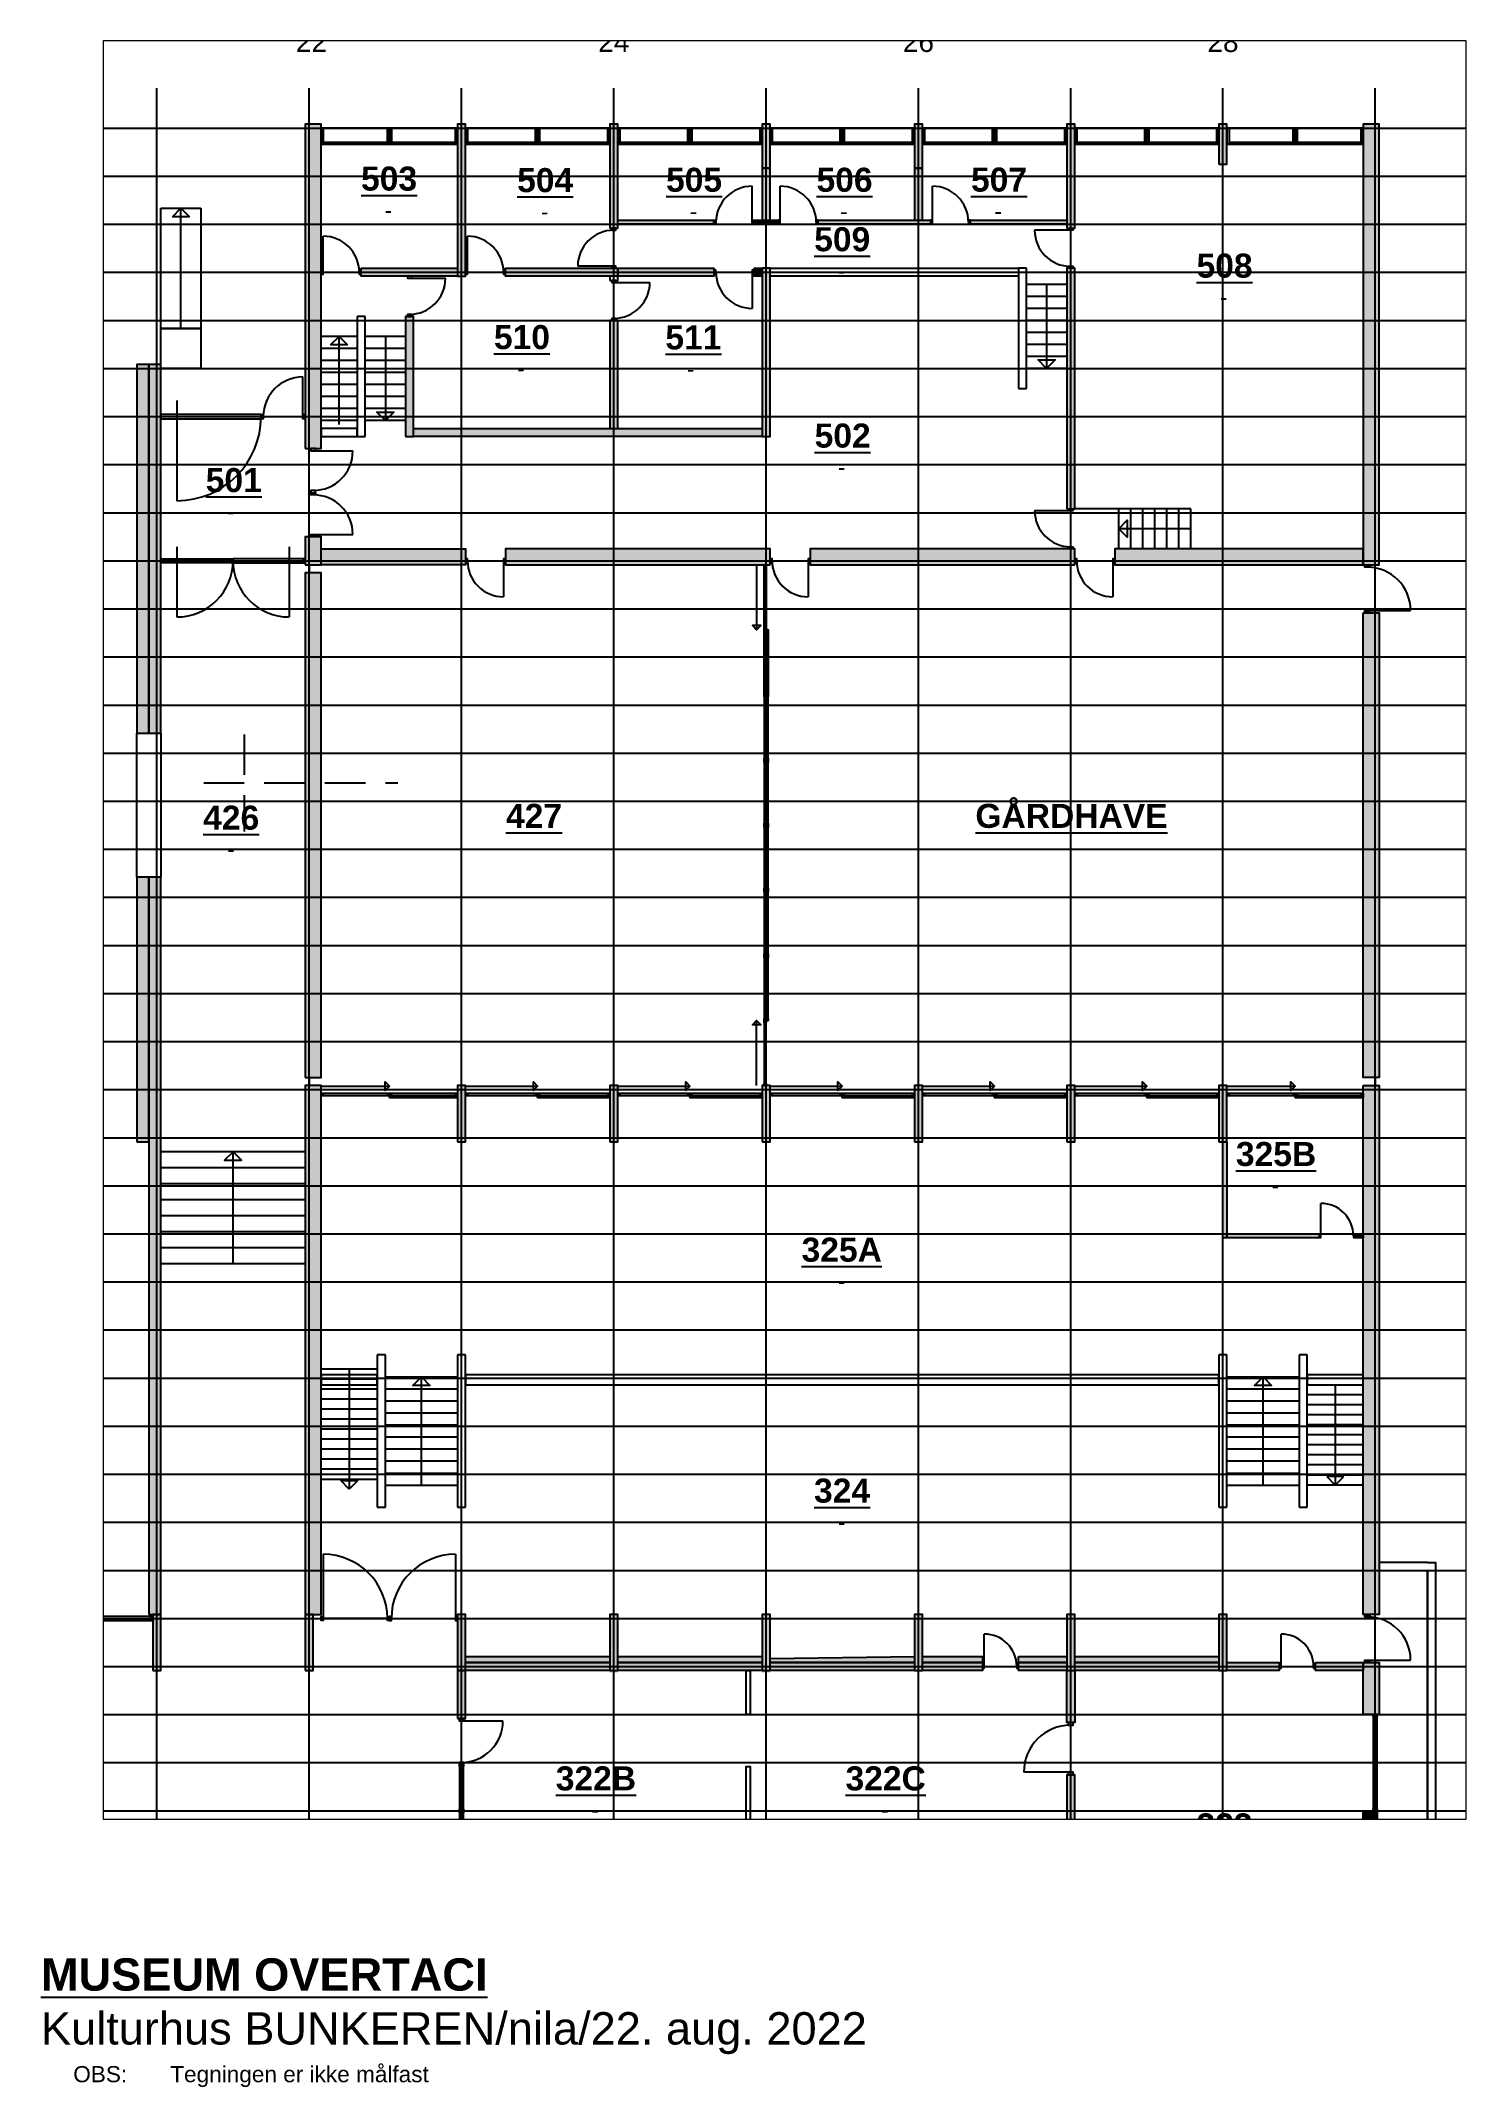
# Paper-space layout 'Tom' of a CAD drawing. Header units: millimetres. Extents: x 12 to 188, y 10 to 263.
# The model-space entities are those that its viewports show. They can reach past a viewport. Long polylines and large blocks are cut down to what shows.
import ezdxf

# ---------------------------------------------------------------- set-up
doc = ezdxf.new("R2010")
doc.units = ezdxf.units.MM
doc.header["$LTSCALE"] = 20
doc.linetypes.add('DASHED', pattern=[19.05, 12.7, -6.35])
doc.linetypes.add('HIDDEN', pattern=[0.375, 0.25, -0.125])
for name, color, linetype in [('-  Lette vægge - nye', 7, 'CONTINUOUS'), ('-  Stueplan eksist', 7, 'CONTINUOUS'), ('-  Trapper', 1, 'CONTINUOUS'), ('- Døre og vinduer', 12, 'CONTINUOUS'), ('-Grid', 254, 'CONTINUOUS'), ('-Rum m2', 6, 'CONTINUOUS'), ('-Rumnumre', 6, 'CONTINUOUS'), ('-Skrav. eksist.', 253, 'CONTINUOUS'), ('Tekst på layouts', 250, 'CONTINUOUS'), ('Views', 5, 'HIDDEN')]:
    doc.layers.add(name, color=color, linetype=linetype)
doc.styles.add('100', font='arial.ttf', dxfattribs={"height": 150})

psp = doc.layouts.new('Tom')

# ---------------------------------------------------------------- texts
at = {"layer": 'Tekst på layouts', "insert": (11.89, 25.55), "char_height": 4, "attachment_point": 1, "style": '100'}
psp.add_mtext_dynamic_manual_height_columns('{\\fArial|b1|i0|c0|p34;\\LMUSEUM OVERTACI\\P}Kulturhus BUNKEREN/nila/22. aug. 2022\\P\\pi-12,l16,t16;{\\H0.5x;OBS:^ITegningen er ikke målfast}', width=182.0575, gutter_width=750, heights=[0], dxfattribs=at)

msp = doc.modelspace()

# ---------------------------------------------------------------- texts
at = {"layer": '-Grid', "color": 3, "char_height": 500, "width": 361.3, "attachment_point": 2, "style": '100'}
for s, insert in [('{\\C7;22}', (163357, 165000)), ('{\\C7;24}', (170900, 165000)), ('{\\C7;26}', (178500, 165000)), ('{\\C7;28}', (186100, 165000))]:
    msp.add_mtext(s, dxfattribs=dict(at, insert=insert))
at = {"layer": '-Rum m2', "color": 6, "char_height": 400, "attachment_point": 1, "style": '100'}
for insert in [(164373, 160752), (168276, 160713), (171988, 160722), (175740, 160722), (179591, 160726), (175678, 159238), (185218, 158579), (167686, 156795), (171916, 156788), (175687, 154337), (160448, 153226), (160448, 144800), (168000, 144845), (181396, 144845), (186504, 136405), (175687, 134016), (175687, 128003), (169535, 120820), (176763, 120820)]:
    msp.add_mtext_dynamic_manual_height_columns('\\pi808.06;-', width=1767, gutter_width=750, heights=[0], dxfattribs=dict(at, insert=insert))
at = {"layer": '-Rumnumre', "color": 6, "char_height": 600, "attachment_point": 1, "style": '100'}
for s, insert in [('\\pi220.88;{\\fArial|b1|i0|c0|p34;\\L503}', (164373, 161640)), ('\\pi212.49;{\\fArial|b1|i0|c0|p34;\\L504}', (168276, 161601)), ('\\pi215.56;{\\fArial|b1|i0|c0|p34;\\L505}', (171988, 161610)), ('\\pi217.81;{\\fArial|b1|i0|c0|p34;\\L506}', (175740, 161610)), ('\\pi221.49;{\\fArial|b1|i0|c0|p34;\\L507}', (179591, 161614)), ('\\pi222.31;{\\fArial|b1|i0|c0|p34;\\L509}', (175678, 160126)), ('\\pi221.7;{\\fArial|b1|i0|c0|p34;\\L508}', (185218, 159467)), ('\\pi223.54;{\\fArial|b1|i0|c0|p34;\\L510}', (167686, 157683)), ('\\pi271.02;{\\fArial|b1|i0|c0|p34;\\L511}', (171916, 157676)), ('\\pi223.95;{\\fArial|b1|i0|c0|p34;\\L502}', (175687, 155225)), ('\\pi271.02;{\\fArial|b1|i0|c0|p34;\\L501}', (160448, 154114)), ('\\pi206.97;{\\fArial|b1|i0|c0|p34;\\L426}', (160448, 145688)), ('\\pi210.65;{\\fArial|b1|i0|c0|p34;\\L427}', (168000, 145733)), ('\\pi-1473.9;{\\fArial|b1|i0|c0|p34;\\LGÅRDHAVE}', (181396, 145733)), ('\\pi-81.984;{\\fArial|b1|i0|c0|p34;\\L325B}', (186504, 137293)), ('\\pi-101.02;{\\fArial|b1|i0|c0|p34;\\L325A}', (175687, 134904)), ('\\pi209.63;{\\fArial|b1|i0|c0|p34;\\L324}', (175687, 128891)), ('\\pi-81.984;{\\fArial|b1|i0|c0|p34;\\L322B}', (169535, 121708)), ('\\pi-81.166;{\\fArial|b1|i0|c0|p34;\\L322C}', (176763, 121708)), ('\\pi218.02;{\\fArial|b1|i0|c0|p34;\\L323}', (185221, 120533))]:
    msp.add_mtext_dynamic_manual_height_columns(s, width=1767, gutter_width=750, heights=[0], dxfattribs=dict(at, insert=insert))

# ---------------------------------------------------------------- hatches: boundary and pattern name
at = {"layer": '-Skrav. eksist.'}
h = msp.add_hatch(color=256, dxfattribs=at)
h.dxf.hatch_style = 1
h.paths.add_polyline_path([(163200, 154600), (163600, 154600), (163600, 162700), (163200, 162700)], flags=17)
h = msp.add_hatch(color=256, dxfattribs=at)
h.dxf.hatch_style = 1
h.paths.add_polyline_path([(163200, 154600), (163600, 154600), (163600, 162700), (163200, 162700)], flags=17)
h = msp.add_hatch(color=256, dxfattribs=at)
h.dxf.hatch_style = 1
h.paths.add_polyline_path([(167000, 158900), (167200, 158900), (167200, 162700), (167000, 162700)], flags=17)
h = msp.add_hatch(color=256, dxfattribs=at)
h.dxf.hatch_style = 1
h.paths.add_polyline_path([(167000, 158900), (167200, 158900), (167200, 162700), (167000, 162700)], flags=17)
h = msp.add_hatch(color=256, dxfattribs=at)
h.dxf.hatch_style = 1
h.paths.add_polyline_path([(170800, 160100), (171000, 160100), (171000, 162700), (170800, 162700)], flags=17)
h = msp.add_hatch(color=256, dxfattribs=at)
h.dxf.hatch_style = 1
h.paths.add_polyline_path([(170800, 160100), (171000, 160100), (171000, 162700), (170800, 162700)], flags=17)
h = msp.add_hatch(color=256, dxfattribs=at)
h.dxf.hatch_style = 1
h.paths.add_polyline_path([(174600, 161600), (174800, 161600), (174800, 162700), (174600, 162700)], flags=17)
h = msp.add_hatch(color=256, dxfattribs=at)
h.dxf.hatch_style = 1
h.paths.add_polyline_path([(174600, 161600), (174800, 161600), (174800, 162700), (174600, 162700)], flags=17)
h = msp.add_hatch(color=256, dxfattribs=at)
h.dxf.hatch_style = 1
h.paths.add_polyline_path([(178400, 161600), (178600, 161600), (178600, 162700), (178400, 162700)], flags=17)
h = msp.add_hatch(color=256, dxfattribs=at)
h.dxf.hatch_style = 1
h.paths.add_polyline_path([(178400, 161600), (178600, 161600), (178600, 162700), (178400, 162700)], flags=17)
h = msp.add_hatch(color=256, dxfattribs=at)
h.dxf.hatch_style = 1
h.paths.add_polyline_path([(182200, 160100), (182400, 160100), (182400, 162700), (182200, 162700)], flags=17)
h = msp.add_hatch(color=256, dxfattribs=at)
h.dxf.hatch_style = 1
h.paths.add_polyline_path([(182200, 160100), (182400, 160100), (182400, 162700), (182200, 162700)], flags=17)
h = msp.add_hatch(color=256, dxfattribs=at)
h.dxf.hatch_style = 1
h.paths.add_polyline_path([(186000, 161700), (186200, 161700), (186200, 162700), (186000, 162700)])
h = msp.add_hatch(color=256, dxfattribs=at)
h.dxf.hatch_style = 1
h.paths.add_polyline_path([(186000, 161700), (186200, 161700), (186200, 162700), (186000, 162700)])
h = msp.add_hatch(color=256, dxfattribs=at)
h.dxf.hatch_style = 1
h.paths.add_polyline_path([(189600, 151700), (190000, 151700), (190000, 162700), (189600, 162700)])
h = msp.add_hatch(color=256, dxfattribs=at)
h.dxf.hatch_style = 1
h.paths.add_polyline_path([(189600, 151700), (190000, 151700), (190000, 162700), (189600, 162700)])
h = msp.add_hatch(color=256, dxfattribs=at)
h.dxf.hatch_style = 1
h.paths.add_polyline_path([(174600, 160300), (174800, 160300), (174800, 161600), (174600, 161600)])
h = msp.add_hatch(color=256, dxfattribs=at)
h.dxf.hatch_style = 1
h.paths.add_polyline_path([(178400, 160300), (178600, 160300), (178600, 161600), (178400, 161600)])
h = msp.add_hatch(color=256, dxfattribs=at)
h.dxf.hatch_style = 1
h.paths.add_polyline_path([(171000, 160300), (173400, 160300), (173400, 160200), (171000, 160200)])
h = msp.add_hatch(color=256, dxfattribs=at)
h.dxf.hatch_style = 1
h.paths.add_polyline_path([(174400, 160300), (175000, 160300), (175000, 160200), (174400, 160200)])
h = msp.add_hatch(color=256, dxfattribs=at)
h.dxf.hatch_style = 1
h.paths.add_polyline_path([(176000, 160300), (178800, 160300), (178800, 160200), (176000, 160200)])
h = msp.add_hatch(color=256, dxfattribs=at)
h.dxf.hatch_style = 1
h.paths.add_polyline_path([(179800, 160300), (182200, 160300), (182200, 160200), (179800, 160200)])
h = msp.add_hatch(color=256, dxfattribs=at)
h.dxf.hatch_style = 1
h.paths.add_polyline_path([(164600, 159100), (167000, 159100), (167000, 158900), (164600, 158900)], flags=17)
h = msp.add_hatch(color=256, dxfattribs=at)
h.dxf.hatch_style = 1
h.paths.add_polyline_path([(164600, 159100), (167000, 159100), (167000, 158900), (164600, 158900)], flags=17)
h = msp.add_hatch(color=256, dxfattribs=at)
h.dxf.hatch_style = 1
h.paths.add_polyline_path([(168200, 159100), (171000, 159100), (171000, 158900), (168200, 158900)], flags=17)
h = msp.add_hatch(color=256, dxfattribs=at)
h.dxf.hatch_style = 1
h.paths.add_polyline_path([(168200, 159100), (171000, 159100), (171000, 158900), (168200, 158900)], flags=17)
h = msp.add_hatch(color=256, dxfattribs=at)
h.dxf.hatch_style = 1
h.paths.add_polyline_path([(171000, 159100), (173400, 159100), (173400, 158900), (171000, 158900)])
h = msp.add_hatch(color=256, dxfattribs=at)
h.dxf.hatch_style = 1
h.paths.add_polyline_path([(174400, 159100), (174600, 159100), (174600, 158900), (174400, 158900)])
h = msp.add_hatch(color=256, dxfattribs=at)
h.dxf.hatch_style = 1
h.paths.add_polyline_path([(174600, 154900), (174800, 154900), (174800, 159100), (174600, 159100)], flags=17)
h = msp.add_hatch(color=256, dxfattribs=at)
h.dxf.hatch_style = 1
h.paths.add_polyline_path([(174600, 154900), (174800, 154900), (174800, 159100), (174600, 159100)], flags=17)
h = msp.add_hatch(color=256, dxfattribs=at)
h.dxf.hatch_style = 1
h.paths.add_polyline_path([(182200, 153100), (182400, 153100), (182400, 159100), (182200, 159100)], flags=17)
h = msp.add_hatch(color=256, dxfattribs=at)
h.dxf.hatch_style = 1
h.paths.add_polyline_path([(182200, 153100), (182400, 153100), (182400, 159100), (182200, 159100)], flags=17)
h = msp.add_hatch(color=256, dxfattribs=at)
h.dxf.hatch_style = 1
h.paths.add_polyline_path([(165700, 154900), (165900, 154900), (165900, 157900), (165700, 157900)], flags=17)
h = msp.add_hatch(color=256, dxfattribs=at)
h.dxf.hatch_style = 1
h.paths.add_polyline_path([(165700, 154900), (165900, 154900), (165900, 157900), (165700, 157900)], flags=17)
h = msp.add_hatch(color=256, dxfattribs=at)
h.dxf.hatch_style = 1
h.paths.add_polyline_path([(170800, 155100), (171000, 155100), (171000, 157800), (170800, 157800)])
h = msp.add_hatch(color=256, dxfattribs=at)
h.dxf.hatch_style = 1
h.paths.add_polyline_path([(159000, 147500), (159300, 147500), (159300, 156700), (159000, 156700)])
h = msp.add_hatch(color=256, dxfattribs=at)
h.dxf.hatch_style = 1
h.paths.add_polyline_path([(159000, 147500), (159300, 147500), (159300, 156700), (159000, 156700)])
h = msp.add_hatch(color=256, dxfattribs=at)
h.dxf.hatch_style = 1
h.paths.add_polyline_path([(159300, 147500), (159600, 147500), (159600, 156700), (159300, 156700)])
h = msp.add_hatch(color=256, dxfattribs=at)
h.dxf.hatch_style = 1
h.paths.add_polyline_path([(159300, 147500), (159600, 147500), (159600, 156700), (159300, 156700)])
h = msp.add_hatch(color=256, dxfattribs=at)
h.dxf.hatch_style = 1
h.paths.add_polyline_path([(165900, 155100), (174600, 155100), (174600, 154900), (165900, 154900)], flags=17)
h = msp.add_hatch(color=256, dxfattribs=at)
h.dxf.hatch_style = 1
h.paths.add_polyline_path([(165900, 155100), (174600, 155100), (174600, 154900), (165900, 154900)], flags=17)
h = msp.add_hatch(color=256, dxfattribs=at)
h.dxf.hatch_style = 1
h.paths.add_polyline_path([(163200, 151700), (163600, 151700), (163600, 152400), (163200, 152400)], flags=17)
h = msp.add_hatch(color=256, dxfattribs=at)
h.dxf.hatch_style = 1
h.paths.add_polyline_path([(163200, 151700), (163600, 151700), (163600, 152400), (163200, 152400)], flags=17)
h = msp.add_hatch(color=256, dxfattribs=at)
h.dxf.hatch_style = 1
h.paths.add_polyline_path([(163600, 152100), (167200, 152100), (167200, 151700), (163600, 151700)], flags=17)
h = msp.add_hatch(color=256, dxfattribs=at)
h.dxf.hatch_style = 1
h.paths.add_polyline_path([(163600, 152100), (167200, 152100), (167200, 151700), (163600, 151700)], flags=17)
h = msp.add_hatch(color=256, dxfattribs=at)
h.dxf.hatch_style = 1
h.paths.add_polyline_path([(174800, 151700), (174800, 152100), (168200, 152100), (168200, 151700)], flags=17)
h = msp.add_hatch(color=256, dxfattribs=at)
h.dxf.hatch_style = 1
h.paths.add_polyline_path([(174800, 151700), (174800, 152100), (168200, 152100), (168200, 151700)], flags=17)
h = msp.add_hatch(color=256, dxfattribs=at)
h.dxf.hatch_style = 1
h.paths.add_polyline_path([(182400, 151700), (182400, 152100), (175800, 152100), (175800, 151700)], flags=17)
h = msp.add_hatch(color=256, dxfattribs=at)
h.dxf.hatch_style = 1
h.paths.add_polyline_path([(182400, 151700), (182400, 152100), (175800, 152100), (175800, 151700)], flags=17)
h = msp.add_hatch(color=256, dxfattribs=at)
h.dxf.hatch_style = 1
h.paths.add_polyline_path([(189600, 151700), (189600, 152100), (183400, 152100), (183400, 151700)], flags=17)
h = msp.add_hatch(color=256, dxfattribs=at)
h.dxf.hatch_style = 1
h.paths.add_polyline_path([(189600, 151700), (189600, 152100), (183400, 152100), (183400, 151700)], flags=17)
h = msp.add_hatch(color=256, dxfattribs=at)
h.dxf.hatch_style = 1
h.paths.add_polyline_path([(163200, 138900), (163600, 138900), (163600, 151500), (163200, 151500)], flags=17)
h = msp.add_hatch(color=256, dxfattribs=at)
h.dxf.hatch_style = 1
h.paths.add_polyline_path([(163200, 138900), (163600, 138900), (163600, 151500), (163200, 151500)], flags=17)
h = msp.add_hatch(color=256, dxfattribs=at)
h.dxf.hatch_style = 1
h.paths.add_polyline_path([(189600, 150500), (190000, 150500), (190000, 138900), (189600, 138900)])
h = msp.add_hatch(color=256, dxfattribs=at)
h.dxf.hatch_style = 1
h.paths.add_polyline_path([(189600, 150500), (190000, 150500), (190000, 138900), (189600, 138900)])
h = msp.add_hatch(color=256, dxfattribs=at)
h.dxf.hatch_style = 1
h.paths.add_polyline_path([(159000, 137300), (159300, 137300), (159300, 143900), (159000, 143900)])
h = msp.add_hatch(color=256, dxfattribs=at)
h.dxf.hatch_style = 1
h.paths.add_polyline_path([(159000, 137300), (159300, 137300), (159300, 143900), (159000, 143900)])
h = msp.add_hatch(color=256, dxfattribs=at)
h.dxf.hatch_style = 1
h.paths.add_polyline_path([(159300, 125500), (159600, 125500), (159600, 143900), (159300, 143900)])
h = msp.add_hatch(color=256, dxfattribs=at)
h.dxf.hatch_style = 1
h.paths.add_polyline_path([(159300, 125500), (159600, 125500), (159600, 143900), (159300, 143900)])
h = msp.add_hatch(color=256, dxfattribs=at)
h.dxf.hatch_style = 1
h.paths.add_polyline_path([(163200, 125500), (163600, 125500), (163600, 138700), (163200, 138700)], flags=17)
h = msp.add_hatch(color=256, dxfattribs=at)
h.dxf.hatch_style = 1
h.paths.add_polyline_path([(167000, 137300), (167200, 137300), (167200, 138700), (167000, 138700)], flags=17)
h = msp.add_hatch(color=256, dxfattribs=at)
h.dxf.hatch_style = 1
h.paths.add_polyline_path([(167000, 137300), (167200, 137300), (167200, 138700), (167000, 138700)], flags=17)
h = msp.add_hatch(color=256, dxfattribs=at)
h.dxf.hatch_style = 1
h.paths.add_polyline_path([(170800, 137300), (171000, 137300), (171000, 138700), (170800, 138700)], flags=17)
h = msp.add_hatch(color=256, dxfattribs=at)
h.dxf.hatch_style = 1
h.paths.add_polyline_path([(170800, 137300), (171000, 137300), (171000, 138700), (170800, 138700)], flags=17)
h = msp.add_hatch(color=256, dxfattribs=at)
h.dxf.hatch_style = 1
h.paths.add_polyline_path([(174600, 137300), (174800, 137300), (174800, 138700), (174600, 138700)], flags=17)
h = msp.add_hatch(color=256, dxfattribs=at)
h.dxf.hatch_style = 1
h.paths.add_polyline_path([(174600, 137300), (174800, 137300), (174800, 138700), (174600, 138700)], flags=17)
h = msp.add_hatch(color=256, dxfattribs=at)
h.dxf.hatch_style = 1
h.paths.add_polyline_path([(178400, 137300), (178600, 137300), (178600, 138700), (178400, 138700)], flags=17)
h = msp.add_hatch(color=256, dxfattribs=at)
h.dxf.hatch_style = 1
h.paths.add_polyline_path([(178400, 137300), (178600, 137300), (178600, 138700), (178400, 138700)], flags=17)
h = msp.add_hatch(color=256, dxfattribs=at)
h.dxf.hatch_style = 1
h.paths.add_polyline_path([(182200, 137300), (182400, 137300), (182400, 138700), (182200, 138700)], flags=17)
h = msp.add_hatch(color=256, dxfattribs=at)
h.dxf.hatch_style = 1
h.paths.add_polyline_path([(182200, 137300), (182400, 137300), (182400, 138700), (182200, 138700)], flags=17)
h = msp.add_hatch(color=256, dxfattribs=at)
h.dxf.hatch_style = 1
h.paths.add_polyline_path([(186000, 137300), (186200, 137300), (186200, 138700), (186000, 138700)], flags=17)
h = msp.add_hatch(color=256, dxfattribs=at)
h.dxf.hatch_style = 1
h.paths.add_polyline_path([(186000, 137300), (186200, 137300), (186200, 138700), (186000, 138700)], flags=17)
h = msp.add_hatch(color=256, dxfattribs=at)
h.dxf.hatch_style = 1
h.paths.add_polyline_path([(189600, 138730), (190000, 138730), (190000, 125530), (189600, 125530)], flags=17)
h = msp.add_hatch(color=256, dxfattribs=at)
h.dxf.hatch_style = 1
h.paths.add_polyline_path([(189600, 138730), (190000, 138730), (190000, 125530), (189600, 125530)], flags=17)
h = msp.add_hatch(color=256, dxfattribs=at)
h.dxf.hatch_style = 1
h.paths.add_polyline_path([(186200, 137300), (186200, 134900), (186100, 134900), (186100, 137300)])
h = msp.add_hatch(color=256, dxfattribs=at)
h.dxf.hatch_style = 1
h.paths.add_polyline_path([(186200, 137300), (186200, 134900), (186100, 134900), (186100, 137300)])
h = msp.add_hatch(color=256, dxfattribs=at)
h.dxf.hatch_style = 1
h.paths.add_polyline_path([(188500, 134900), (186200, 134900), (186200, 135000), (188500, 135000)])
h = msp.add_hatch(color=256, dxfattribs=at)
h.dxf.hatch_style = 1
h.paths.add_polyline_path([(188500, 134900), (186200, 134900), (186200, 135000), (188500, 135000)])
h = msp.add_hatch(color=256, dxfattribs=at)
h.dxf.hatch_style = 1
h.paths.add_polyline_path([(189600, 134900), (189400, 134900), (189400, 135000), (189600, 135000)])
h = msp.add_hatch(color=256, dxfattribs=at)
h.dxf.hatch_style = 1
h.paths.add_polyline_path([(189600, 134900), (189400, 134900), (189400, 135000), (189600, 135000)])
h = msp.add_hatch(color=256, dxfattribs=at)
h.dxf.hatch_style = 1
h.paths.add_polyline_path([(159400, 124100), (159600, 124100), (159600, 125500), (159400, 125500)], flags=17)
h = msp.add_hatch(color=256, dxfattribs=at)
h.dxf.hatch_style = 1
h.paths.add_polyline_path([(159400, 124100), (159600, 124100), (159600, 125500), (159400, 125500)], flags=17)
h = msp.add_hatch(color=256, dxfattribs=at)
h.dxf.hatch_style = 1
h.paths.add_polyline_path([(163200, 124100), (163400, 124100), (163400, 125500), (163200, 125500)], flags=17)
h = msp.add_hatch(color=256, dxfattribs=at)
h.dxf.hatch_style = 1
h.paths.add_polyline_path([(163200, 124100), (163400, 124100), (163400, 125500), (163200, 125500)], flags=17)
h = msp.add_hatch(color=256, dxfattribs=at)
h.dxf.hatch_style = 1
h.paths.add_polyline_path([(167000, 124100), (167200, 124100), (167200, 125500), (167000, 125500)], flags=17)
h = msp.add_hatch(color=256, dxfattribs=at)
h.dxf.hatch_style = 1
h.paths.add_polyline_path([(167000, 124100), (167200, 124100), (167200, 125500), (167000, 125500)], flags=17)
h = msp.add_hatch(color=256, dxfattribs=at)
h.dxf.hatch_style = 1
h.paths.add_polyline_path([(170800, 124100), (171000, 124100), (171000, 125500), (170800, 125500)], flags=17)
h = msp.add_hatch(color=256, dxfattribs=at)
h.dxf.hatch_style = 1
h.paths.add_polyline_path([(170800, 124050), (171000, 124050), (171000, 125450), (170800, 125450)], flags=17)
h = msp.add_hatch(color=256, dxfattribs=at)
h.dxf.hatch_style = 1
h.paths.add_polyline_path([(174600, 124100), (174800, 124100), (174800, 125500), (174600, 125500)], flags=17)
h = msp.add_hatch(color=256, dxfattribs=at)
h.dxf.hatch_style = 1
h.paths.add_polyline_path([(174600, 124050), (174800, 124050), (174800, 125450), (174600, 125450)], flags=17)
h = msp.add_hatch(color=256, dxfattribs=at)
h.dxf.hatch_style = 1
h.paths.add_polyline_path([(178400, 124100), (178600, 124100), (178600, 125500), (178400, 125500)], flags=17)
h = msp.add_hatch(color=256, dxfattribs=at)
h.dxf.hatch_style = 1
h.paths.add_polyline_path([(178400, 124100), (178600, 124100), (178600, 125500), (178400, 125500)], flags=17)
h = msp.add_hatch(color=256, dxfattribs=at)
h.dxf.hatch_style = 1
h.paths.add_polyline_path([(182200, 124100), (182400, 124100), (182400, 125500), (182200, 125500)], flags=17)
h = msp.add_hatch(color=256, dxfattribs=at)
h.dxf.hatch_style = 1
h.paths.add_polyline_path([(182200, 124100), (182400, 124100), (182400, 125500), (182200, 125500)], flags=17)
h = msp.add_hatch(color=256, dxfattribs=at)
h.dxf.hatch_style = 1
h.paths.add_polyline_path([(186000, 124100), (186200, 124100), (186200, 125500), (186000, 125500)], flags=17)
h = msp.add_hatch(color=256, dxfattribs=at)
h.dxf.hatch_style = 1
h.paths.add_polyline_path([(186000, 124100), (186200, 124100), (186200, 125500), (186000, 125500)], flags=17)
h = msp.add_hatch(color=256, dxfattribs=at)
h.dxf.hatch_style = 1
h.paths.add_polyline_path([(167200, 124450), (170800, 124450), (170800, 124300), (167200, 124300)])
h = msp.add_hatch(color=256, dxfattribs=at)
h.dxf.hatch_style = 1
h.paths.add_polyline_path([(167200, 124450), (170800, 124450), (170800, 124300), (167200, 124300)])
h = msp.add_hatch(color=256, dxfattribs=at)
h.dxf.hatch_style = 1
h.paths.add_polyline_path([(167200, 124300), (170800, 124300), (170800, 124100), (167200, 124100)], flags=17)
h = msp.add_hatch(color=256, dxfattribs=at)
h.dxf.hatch_style = 1
h.paths.add_polyline_path([(167200, 124300), (170800, 124300), (170800, 124100), (167200, 124100)], flags=17)
h = msp.add_hatch(color=256, dxfattribs=at)
h.dxf.hatch_style = 1
h.paths.add_polyline_path([(171000, 124450), (174600, 124450), (174600, 124300), (171000, 124300)])
h = msp.add_hatch(color=256, dxfattribs=at)
h.dxf.hatch_style = 1
h.paths.add_polyline_path([(171000, 124450), (174600, 124450), (174600, 124300), (171000, 124300)])
h = msp.add_hatch(color=256, dxfattribs=at)
h.dxf.hatch_style = 1
h.paths.add_polyline_path([(171000, 124300), (174600, 124300), (174600, 124100), (171000, 124100)], flags=17)
h = msp.add_hatch(color=256, dxfattribs=at)
h.dxf.hatch_style = 1
h.paths.add_polyline_path([(171000, 124300), (174600, 124300), (174600, 124100), (171000, 124100)], flags=17)
h = msp.add_hatch(color=256, dxfattribs=at)
h.dxf.hatch_style = 1
h.paths.add_polyline_path([(174800, 124400), (178400, 124450), (178400, 124300), (174800, 124300)])
h = msp.add_hatch(color=256, dxfattribs=at)
h.dxf.hatch_style = 1
h.paths.add_polyline_path([(174800, 124400), (178400, 124450), (178400, 124300), (174800, 124300)])
h = msp.add_hatch(color=256, dxfattribs=at)
h.dxf.hatch_style = 1
h.paths.add_polyline_path([(174800, 124300), (178400, 124300), (178400, 124100), (174800, 124100)], flags=17)
h = msp.add_hatch(color=256, dxfattribs=at)
h.dxf.hatch_style = 1
h.paths.add_polyline_path([(174800, 124300), (178400, 124300), (178400, 124100), (174800, 124100)], flags=17)
h = msp.add_hatch(color=256, dxfattribs=at)
h.dxf.hatch_style = 1
h.paths.add_polyline_path([(178600, 124450), (180100, 124450), (180100, 124300), (178600, 124300)])
h = msp.add_hatch(color=256, dxfattribs=at)
h.dxf.hatch_style = 1
h.paths.add_polyline_path([(178600, 124450), (180100, 124450), (180100, 124300), (178600, 124300)])
h = msp.add_hatch(color=256, dxfattribs=at)
h.dxf.hatch_style = 1
h.paths.add_polyline_path([(178600, 124300), (180100, 124300), (180100, 124100), (178600, 124100)], flags=17)
h = msp.add_hatch(color=256, dxfattribs=at)
h.dxf.hatch_style = 1
h.paths.add_polyline_path([(178600, 124300), (180100, 124300), (180100, 124100), (178600, 124100)], flags=17)
h = msp.add_hatch(color=256, dxfattribs=at)
h.dxf.hatch_style = 1
h.paths.add_polyline_path([(181000, 124450), (182200, 124450), (182200, 124300), (181000, 124300)])
h = msp.add_hatch(color=256, dxfattribs=at)
h.dxf.hatch_style = 1
h.paths.add_polyline_path([(181000, 124450), (182200, 124450), (182200, 124300), (181000, 124300)])
h = msp.add_hatch(color=256, dxfattribs=at)
h.dxf.hatch_style = 1
h.paths.add_polyline_path([(181000, 124300), (182200, 124300), (182200, 124100), (181000, 124100)], flags=17)
h = msp.add_hatch(color=256, dxfattribs=at)
h.dxf.hatch_style = 1
h.paths.add_polyline_path([(181000, 124300), (182200, 124300), (182200, 124100), (181000, 124100)], flags=17)
h = msp.add_hatch(color=256, dxfattribs=at)
h.dxf.hatch_style = 1
h.paths.add_polyline_path([(182400, 124450), (186000, 124450), (186000, 124300), (182400, 124300)])
h = msp.add_hatch(color=256, dxfattribs=at)
h.dxf.hatch_style = 1
h.paths.add_polyline_path([(182400, 124450), (186000, 124450), (186000, 124300), (182400, 124300)])
h = msp.add_hatch(color=256, dxfattribs=at)
h.dxf.hatch_style = 1
h.paths.add_polyline_path([(182400, 124300), (186000, 124300), (186000, 124100), (182400, 124100)], flags=17)
h = msp.add_hatch(color=256, dxfattribs=at)
h.dxf.hatch_style = 1
h.paths.add_polyline_path([(182400, 124300), (186000, 124300), (186000, 124100), (182400, 124100)], flags=17)
h = msp.add_hatch(color=256, dxfattribs=at)
h.dxf.hatch_style = 1
h.paths.add_polyline_path([(186200, 124300), (187505, 124300), (187505, 124100), (186200, 124100)], flags=17)
h = msp.add_hatch(color=256, dxfattribs=at)
h.dxf.hatch_style = 1
h.paths.add_polyline_path([(186200, 124300), (187505, 124300), (187505, 124100), (186200, 124100)], flags=17)
h = msp.add_hatch(color=256, dxfattribs=at)
h.dxf.hatch_style = 1
h.paths.add_polyline_path([(188405, 124300), (189600, 124300), (189600, 124100), (188405, 124100)], flags=17)
h = msp.add_hatch(color=256, dxfattribs=at)
h.dxf.hatch_style = 1
h.paths.add_polyline_path([(188405, 124300), (189600, 124300), (189600, 124100), (188405, 124100)], flags=17)
h = msp.add_hatch(color=256, dxfattribs=at)
h.dxf.hatch_style = 1
h.paths.add_polyline_path([(189600, 124300), (190000, 124300), (190000, 123000), (189600, 123000)], flags=17)
h = msp.add_hatch(color=256, dxfattribs=at)
h.dxf.hatch_style = 1
h.paths.add_polyline_path([(189600, 124300), (190000, 124300), (190000, 123000), (189600, 123000)], flags=17)
h = msp.add_hatch(color=256, dxfattribs=at)
h.dxf.hatch_style = 1
h.paths.add_polyline_path([(167000, 122900), (167200, 122900), (167200, 124100), (167000, 124100)], flags=17)
h = msp.add_hatch(color=256, dxfattribs=at)
h.dxf.hatch_style = 1
h.paths.add_polyline_path([(167000, 122900), (167200, 122900), (167200, 124100), (167000, 124100)], flags=17)
h = msp.add_hatch(color=256, dxfattribs=at)
h.dxf.hatch_style = 1
h.paths.add_polyline_path([(182200, 124100), (182400, 124100), (182400, 122800), (182200, 122800)], flags=17)
h = msp.add_hatch(color=256, dxfattribs=at)
h.dxf.hatch_style = 1
h.paths.add_polyline_path([(182200, 124100), (182400, 124100), (182400, 122800), (182200, 122800)], flags=17)
h = msp.add_hatch(color=256, dxfattribs=at)
h.dxf.hatch_style = 1
h.paths.add_polyline_path([(180000, 114500), (182600, 114500), (182600, 114700), (180000, 114700)], flags=17)
h.paths.add_polyline_path([(182200, 114700), (182400, 114700), (182400, 121500), (182200, 121500)], flags=16)
h = msp.add_hatch(color=256, dxfattribs=at)
h.dxf.hatch_style = 1
h.paths.add_polyline_path([(180000, 114500), (182600, 114500), (182600, 114700), (180000, 114700)], flags=17)
h.paths.add_polyline_path([(182200, 114700), (182400, 114700), (182400, 121500), (182200, 121500)], flags=16)
h = msp.add_hatch(color=256, dxfattribs=at)
h.dxf.hatch_style = 1
h.paths.add_polyline_path([(182200, 114700), (182400, 114700), (182400, 121500), (182200, 121500)], flags=17)
h.paths.add_polyline_path([(182200, 114700), (182400, 114700), (182400, 121500), (182200, 121500)], flags=16)
h = msp.add_hatch(color=256, dxfattribs=at)
h.dxf.hatch_style = 1
h.paths.add_polyline_path([(189600, 120600), (189900, 120600), (189900, 118200), (189600, 118200)], flags=17)
h = msp.add_hatch(color=256, dxfattribs=at)
h.dxf.hatch_style = 1
h.paths.add_polyline_path([(189600, 120600), (189900, 120600), (189900, 118200), (189600, 118200)], flags=17)

# ---------------------------------------------------------------- linework, layer by layer
at = {"layer": '-  Lette vægge - nye'}
for points in [[(174600, 160300), (174800, 160300), (174800, 161600), (174600, 161600)], [(178400, 160300), (178600, 160300), (178600, 161600), (178400, 161600)], [(171000, 160300), (173400, 160300), (173400, 160200), (171000, 160200)], [(174400, 160300), (175000, 160300), (175000, 160200), (174400, 160200)], [(176000, 160300), (178800, 160300), (178800, 160200), (176000, 160200)], [(179800, 160300), (182200, 160300), (182200, 160200), (179800, 160200)], [(170800, 158800), (171000, 158800), (171000, 158900), (170800, 158900)], [(171000, 159100), (173400, 159100), (173400, 158900), (171000, 158900)], [(174400, 159100), (174600, 159100), (174600, 158900), (174400, 158900)], [(170800, 155100), (171000, 155100), (171000, 157800), (170800, 157800)], [(174300, 123000), (174200, 123000), (174200, 124100), (174300, 124100)], [(174300, 118300), (174200, 118300), (174200, 121700), (174300, 121700)]]:
    msp.add_lwpolyline(points, close=True, dxfattribs=at)
at = {"layer": '-  Stueplan eksist'}
for points in [[(163200, 154600), (163600, 154600), (163600, 162700), (163200, 162700)], [(167000, 158900), (167200, 158900), (167200, 162700), (167000, 162700)], [(170800, 160100), (171000, 160100), (171000, 162700), (170800, 162700)], [(174600, 161600), (174800, 161600), (174800, 162700), (174600, 162700)], [(178400, 161600), (178600, 161600), (178600, 162700), (178400, 162700)], [(182200, 160100), (182400, 160100), (182400, 162700), (182200, 162700)], [(186000, 161700), (186200, 161700), (186200, 162700), (186000, 162700)], [(189600, 151700), (190000, 151700), (190000, 162700), (189600, 162700)], [(164600, 159100), (167000, 159100), (167000, 158900), (164600, 158900)], [(168200, 159100), (171000, 159100), (171000, 158900), (168200, 158900)], [(174600, 154900), (174800, 154900), (174800, 159100), (174600, 159100)], [(182200, 153100), (182400, 153100), (182400, 159100), (182200, 159100)], [(165700, 154900), (165900, 154900), (165900, 157900), (165700, 157900)], [(159000, 147500), (159300, 147500), (159300, 156700), (159000, 156700)], [(159300, 147500), (159600, 147500), (159600, 156700), (159300, 156700)], [(165900, 155100), (174600, 155100), (174600, 154900), (165900, 154900)], [(163200, 151700), (163600, 151700), (163600, 152400), (163200, 152400)], [(163600, 152100), (167200, 152100), (167200, 151700), (163600, 151700)], [(174800, 151700), (174800, 152100), (168200, 152100), (168200, 151700)], [(182400, 151700), (182400, 152100), (175800, 152100), (175800, 151700)], [(189600, 151700), (189600, 152100), (183400, 152100), (183400, 151700)], [(163200, 138900), (163600, 138900), (163600, 151500), (163200, 151500)], [(189600, 150500), (190000, 150500), (190000, 138900), (189600, 138900)], [(159000, 137300), (159300, 137300), (159300, 143900), (159000, 143900)], [(159300, 125500), (159600, 125500), (159600, 143900), (159300, 143900)], [(163200, 125500), (163600, 125500), (163600, 138700), (163200, 138700)], [(167000, 137300), (167200, 137300), (167200, 138700), (167000, 138700)], [(170800, 137300), (171000, 137300), (171000, 138700), (170800, 138700)], [(174600, 137300), (174800, 137300), (174800, 138700), (174600, 138700)], [(178400, 137300), (178600, 137300), (178600, 138700), (178400, 138700)], [(182200, 137300), (182400, 137300), (182400, 138700), (182200, 138700)], [(186000, 137300), (186200, 137300), (186200, 138700), (186000, 138700)], [(189600, 138700), (190000, 138700), (190000, 125500), (189600, 125500)], [(186200, 137300), (186200, 134900), (186100, 134900), (186100, 137300)], [(188500, 134900), (186200, 134900), (186200, 135000), (188500, 135000)], [(189600, 134900), (189400, 134900), (189400, 135000), (189600, 135000)], [(159400, 124100), (159600, 124100), (159600, 125500), (159400, 125500)], [(163200, 124100), (163400, 124100), (163400, 125500), (163200, 125500)], [(167000, 124100), (167200, 124100), (167200, 125500), (167000, 125500)], [(170800, 124100), (171000, 124100), (171000, 125500), (170800, 125500)], [(174600, 124100), (174800, 124100), (174800, 125500), (174600, 125500)], [(178400, 124100), (178600, 124100), (178600, 125500), (178400, 125500)], [(182200, 124100), (182400, 124100), (182400, 125500), (182200, 125500)], [(186000, 124100), (186200, 124100), (186200, 125500), (186000, 125500)], [(167200, 124450), (170800, 124450), (170800, 124300), (167200, 124300)], [(167200, 124300), (170800, 124300), (170800, 124100), (167200, 124100)], [(171000, 124450), (174600, 124450), (174600, 124300), (171000, 124300)], [(171000, 124300), (174600, 124300), (174600, 124100), (171000, 124100)], [(174800, 124400), (178400, 124450), (178400, 124300), (174800, 124300)], [(174800, 124300), (178400, 124300), (178400, 124100), (174800, 124100)], [(178600, 124450), (180100, 124450), (180100, 124300), (178600, 124300)], [(178600, 124300), (180100, 124300), (180100, 124100), (178600, 124100)], [(181000, 124450), (182200, 124450), (182200, 124300), (181000, 124300)], [(181000, 124300), (182200, 124300), (182200, 124100), (181000, 124100)], [(182400, 124450), (186000, 124450), (186000, 124300), (182400, 124300)], [(182400, 124300), (186000, 124300), (186000, 124100), (182400, 124100)], [(186200, 124300), (187505, 124300), (187505, 124100), (186200, 124100)], [(188405, 124300), (189600, 124300), (189600, 124100), (188405, 124100)], [(189600, 124300), (190000, 124300), (190000, 123000), (189600, 123000)], [(167000, 122900), (167200, 122900), (167200, 124100), (167000, 124100)], [(182200, 124100), (182400, 124100), (182400, 122800), (182200, 122800)], [(182200, 114700), (182400, 114700), (182400, 121500), (182200, 121500)], [(189600, 120600), (189900, 120600), (189900, 118200), (189600, 118200)]]:
    msp.add_lwpolyline(points, close=True, dxfattribs=at)
at = {"layer": '-  Stueplan eksist', "linetype": 'DASHED'}
for points in [[(174800, 159100), (181000, 159100), (181000, 158900), (174800, 158900)], [(181000, 156100), (181200, 156100), (181200, 159100), (181000, 159100)], [(164500, 154900), (164700, 154900), (164700, 157900), (164500, 157900)], [(164500, 155100), (163600, 155100), (163600, 154900), (164500, 154900)], [(165000, 128180), (165200, 128180), (165200, 131980), (165000, 131980)], [(167200, 131980), (167000, 131980), (167000, 128180), (167200, 128180)], [(186200, 131980), (186000, 131980), (186000, 128180), (186200, 128180)], [(188200, 131980), (188000, 131980), (188000, 128180), (188200, 128180)], [(163600, 131230), (165000, 131230), (165000, 131480), (163600, 131480)], [(167200, 131230), (186000, 131230), (186000, 131480), (167200, 131480)], [(188200, 131480), (188200, 131230), (189600, 131230), (189600, 131480)]]:
    msp.add_lwpolyline(points, close=True, dxfattribs=at)
at = {"layer": '-  Trapper'}
for p, q in [((182200, 158700), (181200, 158700)), ((182200, 158400), (181200, 158400)), ((182200, 158100), (181200, 158100)), ((165700, 157400), (164700, 157400)), ((182200, 157800), (181200, 157800)), ((182200, 157500), (181200, 157500)), ((165700, 157100), (164700, 157100)), ((165700, 156800), (164700, 156800)), ((182200, 157200), (181200, 157200)), ((182200, 156900), (181200, 156900)), ((165700, 156500), (164700, 156500)), ((182200, 156600), (181200, 156600)), ((165700, 156200), (164700, 156200)), ((165700, 155900), (164700, 155900)), ((165700, 155600), (164700, 155600)), ((165700, 155300), (164700, 155300)), ((185300, 153100), (182400, 153100)), ((183500, 152100), (183500, 153100)), ((183800, 152100), (183800, 153100)), ((184100, 152100), (184100, 153100)), ((184400, 152100), (184400, 153100)), ((184700, 152100), (184700, 153100)), ((185000, 152100), (185000, 153100)), ((185300, 152100), (185300, 153100)), ((163200, 137050), (159600, 137050)), ((163200, 136650), (159600, 136650)), ((163200, 136250), (159600, 136250)), ((163200, 135850), (159600, 135850)), ((163200, 135450), (159600, 135450)), ((163200, 135050), (159600, 135050)), ((163200, 134650), (159600, 134650)), ((163200, 134250), (159600, 134250)), ((165200, 131430), (167000, 131430)), ((186200, 131430), (188000, 131430)), ((165200, 131130), (167000, 131130)), ((165200, 130830), (167000, 130830)), ((186200, 131130), (188000, 131130)), ((186200, 130830), (188000, 130830)), ((165200, 130530), (167000, 130530)), ((186200, 130530), (188000, 130530)), ((165200, 130230), (167000, 130230)), ((165200, 129930), (167000, 129930)), ((186200, 130230), (188000, 130230)), ((186200, 129930), (188000, 129930)), ((165200, 129630), (167000, 129630)), ((165200, 129330), (167000, 129330)), ((186200, 129630), (188000, 129630)), ((186200, 129330), (188000, 129330)), ((165200, 129030), (167000, 129030)), ((165200, 128730), (167000, 128730)), ((186200, 129030), (188000, 129030)), ((186200, 128730), (188000, 128730))]:
    msp.add_line(p, q, dxfattribs=at)
at = {"layer": '-  Trapper', "linetype": 'DASHED', "ltscale": 0.5}
for p, q in [((164500, 157400), (163600, 157400)), ((164500, 157100), (163600, 157100)), ((164500, 156800), (163600, 156800)), ((164500, 156500), (163600, 156500)), ((164500, 156200), (163600, 156200)), ((164500, 155900), (163600, 155900)), ((164500, 155600), (163600, 155600)), ((164500, 155300), (163600, 155300)), ((163600, 131630), (165000, 131630)), ((163600, 131380), (165000, 131380)), ((163600, 131130), (165000, 131130)), ((163600, 130880), (165000, 130880)), ((189600, 130980), (188200, 130980)), ((163600, 130630), (165000, 130630)), ((163600, 130380), (165000, 130380)), ((189600, 130730), (188200, 130730)), ((189600, 130730), (188200, 130730)), ((189600, 130480), (188200, 130480)), ((163600, 130130), (165000, 130130)), ((163600, 129880), (165000, 129880)), ((189600, 130230), (188200, 130230)), ((189600, 129980), (188200, 129980)), ((189600, 129730), (188200, 129730)), ((163600, 129630), (165000, 129630)), ((163600, 129380), (165000, 129380)), ((189600, 129480), (188200, 129480)), ((189600, 129230), (188200, 129230)), ((163600, 129130), (165000, 129130)), ((163600, 128880), (165000, 128880)), ((189600, 128980), (188200, 128980)), ((189600, 128730), (188200, 128730))]:
    msp.add_line(p, q, dxfattribs=at)
for points in [[(160600, 157600), (159600, 157600), (159600, 160600), (160600, 160600)], [(160600, 156600), (159600, 156600), (159600, 157600), (160600, 157600)]]:
    msp.add_lwpolyline(points, close=True, dxfattribs=at)
for points in [[(160100, 157600), (160100, 160600), (160312, 160388), (159888, 160388), (160100, 160600)], [(164050, 155200), (164047, 157400), (164260, 157188), (163835, 157188), (164047, 157400)], [(164300, 131630), (164300, 128630), (164088, 128842), (164512, 128842), (164300, 128630)], [(188900, 131230), (188900, 128730), (189112, 128942), (188688, 128942), (188900, 128730)], [(190000, 126600), (191200, 126600), (191200, 119800), (190000, 119800), (190000, 120000)]]:
    msp.add_lwpolyline(points, dxfattribs=at)
at = {"layer": '-  Trapper'}
for points in [[(181700, 158700), (181700, 156600), (181488, 156812), (181912, 156812), (181700, 156600)], [(165200, 157400), (165200, 155300), (164988, 155512), (165412, 155512), (165200, 155300)], [(185300, 152600), (183500, 152600), (183712, 152812), (183712, 152388), (183500, 152600)], [(161400, 134250), (161400, 137050), (161188, 136838), (161612, 136838), (161400, 137050)], [(166100, 128730), (166100, 131430), (166312, 131218), (165888, 131218), (166100, 131430)], [(187100, 128730), (187100, 131430), (187312, 131218), (186888, 131218), (187100, 131430)]]:
    msp.add_lwpolyline(points, dxfattribs=at)
at = {"layer": '-  Trapper', "linetype": 'Continuous', "ltscale": 0.5}
for points in [[(191200, 126800), (190000, 126800), (190000, 126600), (191200, 126600)], [(191200, 126800), (191400, 126800), (191400, 113800), (191200, 113800), (191200, 126600)]]:
    msp.add_lwpolyline(points, dxfattribs=at)
at = {"layer": '- Døre og vinduer'}
for p, q in [((163650, 162250), (165250, 162250)), ((165350, 162250), (166950, 162250)), ((167250, 162250), (168950, 162250)), ((169050, 162250), (170750, 162250)), ((171050, 162250), (172750, 162250)), ((172850, 162250), (174550, 162250)), ((174850, 162250), (176550, 162250)), ((176650, 162250), (178350, 162250)), ((178650, 162250), (180350, 162250)), ((180450, 162250), (182150, 162250)), ((182450, 162250), (184150, 162250)), ((184250, 162250), (185950, 162250)), ((186250, 162250), (187850, 162250)), ((187950, 162250), (189550, 162250)), ((174350, 160250), (174350, 161150)), ((175050, 160250), (175050, 161150)), ((178850, 160250), (178850, 161150)), ((163650, 159000), (163650, 159900)), ((167250, 159000), (167250, 159900)), ((182300, 160050), (181400, 160050)), ((165800, 158850), (166700, 158850)), ((170900, 159150), (170000, 159150)), ((174350, 159000), (174350, 158100)), ((170900, 158750), (171800, 158750)), ((163145, 155400), (163145, 156390)), ((160000, 155800), (160000, 155400)), ((160000, 155400), (160000, 153300)), ((163400, 154545), (164390, 154545)), ((182300, 153050), (181400, 153050)), ((163400, 152455), (164390, 152455)), ((160000, 152147), (160000, 150397)), ((162800, 152147), (162800, 150397)), ((163300, 151700), (163300, 151500)), ((168150, 151800), (168150, 150900)), ((175750, 151800), (175750, 150900)), ((183350, 151800), (183350, 150900)), ((174700, 151650), (174700, 150125)), ((189700, 150560), (190780, 150560)), ((174700, 150025), (174700, 148500)), ((174700, 146875), (174700, 148400)), ((174700, 145250), (174700, 146775)), ((174700, 143625), (174700, 145150)), ((174700, 142000), (174700, 143525)), ((174700, 140375), (174700, 141900)), ((174700, 138750), (174700, 140275)), ((163300, 138900), (163300, 138700)), ((163650, 138450), (165250, 138450)), ((165350, 138450), (166950, 138450)), ((167250, 138450), (168950, 138450)), ((169050, 138450), (170750, 138450)), ((171050, 138450), (172750, 138450)), ((172850, 138450), (174550, 138450)), ((174850, 138450), (176550, 138450)), ((176650, 138450), (178350, 138450)), ((178650, 138450), (180350, 138450)), ((180450, 138450), (182150, 138450)), ((182450, 138450), (184150, 138450)), ((184250, 138450), (185950, 138450)), ((186250, 138450), (187850, 138450)), ((187950, 138450), (189550, 138450)), ((189900, 138900), (189900, 138700)), ((188545, 134950), (188545, 135760)), ((163650, 127000), (163650, 125400)), ((166950, 127000), (166950, 125400)), ((157650, 125400), (159350, 125400)), ((165250, 125400), (163650, 125400)), ((165350, 125400), (166950, 125400)), ((180145, 124200), (180145, 125010)), ((187550, 124200), (187550, 125010)), ((189700, 124360), (190780, 124360)), ((167100, 122842), (168135, 122842)), ((189900, 122950), (189900, 120650)), ((167100, 121700), (167100, 120650)), ((182300, 121565), (181130, 121565)), ((167100, 120550), (167100, 119500))]:
    msp.add_line(p, q, dxfattribs=at)
for points in [[(165300, 162200), (165300, 162600), (163600, 162600), (163600, 162200)], [(163600, 162200), (163600, 162600), (163650, 162600), (163650, 162200)], [(165250, 162200), (165250, 162600), (165300, 162600), (165300, 162200)], [(167000, 162200), (167000, 162600), (165300, 162600), (165300, 162200)], [(165300, 162200), (165300, 162600), (165350, 162600), (165350, 162200)], [(166950, 162200), (166950, 162600), (167000, 162600), (167000, 162200)], [(169000, 162200), (169000, 162600), (167200, 162600), (167200, 162200)], [(167200, 162200), (167200, 162600), (167250, 162600), (167250, 162200)], [(168950, 162200), (168950, 162600), (169000, 162600), (169000, 162200)], [(170800, 162200), (170800, 162600), (169000, 162600), (169000, 162200)], [(169000, 162200), (169000, 162600), (169050, 162600), (169050, 162200)], [(170750, 162200), (170750, 162600), (170800, 162600), (170800, 162200)], [(172800, 162200), (172800, 162600), (171000, 162600), (171000, 162200)], [(171000, 162200), (171000, 162600), (171050, 162600), (171050, 162200)], [(172750, 162200), (172750, 162600), (172800, 162600), (172800, 162200)], [(174600, 162200), (174600, 162600), (172800, 162600), (172800, 162200)], [(172800, 162200), (172800, 162600), (172850, 162600), (172850, 162200)], [(174550, 162200), (174550, 162600), (174600, 162600), (174600, 162200)], [(176600, 162200), (176600, 162600), (174800, 162600), (174800, 162200)], [(174800, 162200), (174800, 162600), (174850, 162600), (174850, 162200)], [(176550, 162200), (176550, 162600), (176600, 162600), (176600, 162200)], [(178400, 162200), (178400, 162600), (176600, 162600), (176600, 162200)], [(176600, 162200), (176600, 162600), (176650, 162600), (176650, 162200)], [(178350, 162200), (178350, 162600), (178400, 162600), (178400, 162200)], [(180400, 162200), (180400, 162600), (178600, 162600), (178600, 162200)], [(178600, 162200), (178600, 162600), (178650, 162600), (178650, 162200)], [(180350, 162200), (180350, 162600), (180400, 162600), (180400, 162200)], [(182200, 162200), (182200, 162600), (180400, 162600), (180400, 162200)], [(180400, 162200), (180400, 162600), (180450, 162600), (180450, 162200)], [(182150, 162200), (182150, 162600), (182200, 162600), (182200, 162200)], [(184200, 162200), (184200, 162600), (182400, 162600), (182400, 162200)], [(182400, 162200), (182400, 162600), (182450, 162600), (182450, 162200)], [(184150, 162200), (184150, 162600), (184200, 162600), (184200, 162200)], [(186000, 162200), (186000, 162600), (184200, 162600), (184200, 162200)], [(184200, 162200), (184200, 162600), (184250, 162600), (184250, 162200)], [(185950, 162200), (185950, 162600), (186000, 162600), (186000, 162200)], [(187900, 162200), (187900, 162600), (186200, 162600), (186200, 162200)], [(186200, 162200), (186200, 162600), (186250, 162600), (186250, 162200)], [(187850, 162200), (187850, 162600), (187900, 162600), (187900, 162200)], [(189600, 162200), (189600, 162600), (187900, 162600), (187900, 162200)], [(187900, 162200), (187900, 162600), (187950, 162600), (187950, 162200)], [(189550, 162200), (189550, 162600), (189600, 162600), (189600, 162200)], [(170850, 160100), (170850, 160050), (170950, 160050), (170950, 160100)], [(173400, 160300), (173450, 160300), (173450, 160200), (173400, 160200)], [(174350, 160300), (174400, 160300), (174400, 160200), (174350, 160200)], [(175050, 160300), (175000, 160300), (175000, 160200), (175050, 160200)], [(176000, 160300), (175950, 160300), (175950, 160200), (176000, 160200)], [(178850, 160300), (178800, 160300), (178800, 160200), (178850, 160200)], [(179800, 160300), (179750, 160300), (179750, 160200), (179800, 160200)], [(182250, 160050), (182250, 160100), (182350, 160100), (182350, 160050)], [(163650, 159050), (163600, 159050), (163600, 158950), (163650, 158950)], [(164600, 159050), (164550, 159050), (164550, 158950), (164600, 158950)], [(165850, 158850), (165850, 158900), (165750, 158900), (165750, 158850)], [(167250, 159050), (167200, 159050), (167200, 158950), (167250, 158950)], [(168200, 159050), (168150, 159050), (168150, 158950), (168200, 158950)], [(170850, 159150), (170850, 159100), (170950, 159100), (170950, 159150)], [(173400, 158950), (173450, 158950), (173450, 159050), (173400, 159050)], [(174350, 158950), (174400, 158950), (174400, 159050), (174350, 159050)], [(182250, 159100), (182250, 159150), (182350, 159150), (182350, 159100)], [(170950, 158750), (170950, 158800), (170850, 158800), (170850, 158750)], [(165850, 157900), (165850, 157950), (165750, 157950), (165750, 157900)], [(170950, 157800), (170950, 157850), (170850, 157850), (170850, 157800)], [(162100, 155455), (159600, 155455), (159600, 155345), (162100, 155345)], [(162100, 155455), (162155, 155455), (162155, 155345), (162100, 155345)], [(163145, 155455), (163200, 155455), (163200, 155345), (163145, 155345)], [(163455, 154545), (163455, 154600), (163345, 154600), (163345, 154545)], [(163455, 153500), (163455, 153555), (163345, 153555), (163345, 153500)], [(163455, 153500), (163455, 153445), (163345, 153445), (163345, 153500)], [(182250, 153050), (182250, 153100), (182350, 153100), (182350, 153050)], [(163455, 152455), (163455, 152400), (163345, 152400), (163345, 152455)], [(159600, 151850), (161400, 151850), (161400, 151750), (159600, 151750)], [(159600, 151850), (159650, 151850), (159650, 151750), (159600, 151750)], [(163200, 151850), (161400, 151850), (161400, 151750), (163200, 151750)], [(163200, 151850), (163150, 151850), (163150, 151750), (163200, 151750)], [(167200, 151750), (167250, 151750), (167250, 151850), (167200, 151850)], [(168150, 151750), (168200, 151750), (168200, 151850), (168150, 151850)], [(174700, 150075), (174650, 150075), (174650, 151700), (174700, 151700)], [(174700, 151700), (174650, 151700), (174650, 151650), (174700, 151650)], [(174800, 151750), (174850, 151750), (174850, 151850), (174800, 151850)], [(175750, 151750), (175800, 151750), (175800, 151850), (175750, 151850)], [(182250, 152100), (182250, 152150), (182350, 152150), (182350, 152100)], [(182400, 151750), (182450, 151750), (182450, 151850), (182400, 151850)], [(183350, 151750), (183400, 151750), (183400, 151850), (183350, 151850)], [(189760, 151700), (189760, 151640), (189640, 151640), (189640, 151700)], [(189760, 150560), (189760, 150500), (189640, 150500), (189640, 150560)], [(174700, 150125), (174650, 150125), (174650, 150075), (174700, 150075)], [(174750, 148450), (174650, 148450), (174650, 150075), (174750, 150075)], [(174750, 150075), (174650, 150075), (174650, 150025), (174750, 150025)], [(174750, 148500), (174650, 148500), (174650, 148450), (174750, 148450)], [(174750, 148450), (174650, 148450), (174650, 146825), (174750, 146825)], [(174750, 148400), (174650, 148400), (174650, 148450), (174750, 148450)], [(159000, 147500), (159600, 147500), (159600, 143900), (159000, 143900)], [(174750, 146825), (174650, 146825), (174650, 146875), (174750, 146875)], [(174750, 146825), (174650, 146825), (174650, 145200), (174750, 145200)], [(174750, 146775), (174650, 146775), (174650, 146825), (174750, 146825)], [(174750, 145200), (174650, 145200), (174650, 145250), (174750, 145250)], [(174750, 145200), (174650, 145200), (174650, 143575), (174750, 143575)], [(174750, 145150), (174650, 145150), (174650, 145200), (174750, 145200)], [(174750, 143575), (174650, 143575), (174650, 143625), (174750, 143625)], [(174750, 143575), (174650, 143575), (174650, 141950), (174750, 141950)], [(174750, 143525), (174650, 143525), (174650, 143575), (174750, 143575)], [(174750, 141950), (174650, 141950), (174650, 142000), (174750, 142000)], [(174750, 141950), (174650, 141950), (174650, 140325), (174750, 140325)], [(174750, 141900), (174650, 141900), (174650, 141950), (174750, 141950)], [(174750, 140325), (174650, 140325), (174650, 140375), (174750, 140375)], [(174700, 140325), (174650, 140325), (174650, 138700), (174700, 138700)], [(174700, 140275), (174650, 140275), (174650, 140325), (174700, 140325)], [(165300, 138450), (165300, 138500), (163600, 138500), (163600, 138450)], [(163600, 138450), (163600, 138500), (163650, 138500), (163650, 138450)], [(165250, 138450), (165250, 138500), (165300, 138500), (165300, 138450)], [(167000, 138400), (167000, 138500), (165300, 138500), (165300, 138400)], [(165300, 138400), (165300, 138500), (165350, 138500), (165350, 138400)], [(166950, 138400), (166950, 138500), (167000, 138500), (167000, 138400)], [(169000, 138450), (169000, 138500), (167200, 138500), (167200, 138450)], [(167200, 138450), (167200, 138500), (167250, 138500), (167250, 138450)], [(168950, 138450), (168950, 138500), (169000, 138500), (169000, 138450)], [(170800, 138400), (170800, 138500), (169000, 138500), (169000, 138400)], [(169000, 138400), (169000, 138500), (169050, 138500), (169050, 138400)], [(170750, 138400), (170750, 138500), (170800, 138500), (170800, 138400)], [(172800, 138450), (172800, 138500), (171000, 138500), (171000, 138450)], [(171000, 138450), (171000, 138500), (171050, 138500), (171050, 138450)], [(172750, 138450), (172750, 138500), (172800, 138500), (172800, 138450)], [(174600, 138400), (174600, 138500), (172800, 138500), (172800, 138400)], [(172800, 138400), (172800, 138500), (172850, 138500), (172850, 138400)], [(174550, 138400), (174550, 138500), (174600, 138500), (174600, 138400)], [(174700, 138700), (174650, 138700), (174650, 138750), (174700, 138750)], [(176600, 138450), (176600, 138500), (174800, 138500), (174800, 138450)], [(174800, 138450), (174800, 138500), (174850, 138500), (174850, 138450)], [(176550, 138450), (176550, 138500), (176600, 138500), (176600, 138450)], [(178400, 138400), (178400, 138500), (176600, 138500), (176600, 138400)], [(176600, 138400), (176600, 138500), (176650, 138500), (176650, 138400)], [(178350, 138400), (178350, 138500), (178400, 138500), (178400, 138400)], [(180400, 138450), (180400, 138500), (178600, 138500), (178600, 138450)], [(178600, 138450), (178600, 138500), (178650, 138500), (178650, 138450)], [(180350, 138450), (180350, 138500), (180400, 138500), (180400, 138450)], [(182200, 138400), (182200, 138500), (180400, 138500), (180400, 138400)], [(180400, 138400), (180400, 138500), (180450, 138500), (180450, 138400)], [(182150, 138400), (182150, 138500), (182200, 138500), (182200, 138400)], [(184200, 138450), (184200, 138500), (182400, 138500), (182400, 138450)], [(182400, 138450), (182400, 138500), (182450, 138500), (182450, 138450)], [(184150, 138450), (184150, 138500), (184200, 138500), (184200, 138450)], [(186000, 138400), (186000, 138500), (184200, 138500), (184200, 138400)], [(184200, 138400), (184200, 138500), (184250, 138500), (184250, 138400)], [(185950, 138400), (185950, 138500), (186000, 138500), (186000, 138400)], [(187900, 138450), (187900, 138500), (186200, 138500), (186200, 138450)], [(186200, 138450), (186200, 138500), (186250, 138500), (186250, 138450)], [(187850, 138450), (187850, 138500), (187900, 138500), (187900, 138450)], [(189600, 138400), (189600, 138500), (187900, 138500), (187900, 138400)], [(187900, 138400), (187900, 138500), (187950, 138500), (187950, 138400)], [(189550, 138400), (189550, 138500), (189600, 138500), (189600, 138400)], [(188545, 134995), (188500, 134995), (188500, 134905), (188545, 134905)], [(189400, 134995), (189355, 134995), (189355, 134905), (189400, 134905)], [(159400, 125350), (159400, 125450), (157600, 125450), (157600, 125350)], [(159350, 125350), (159350, 125450), (159400, 125450), (159400, 125350)], [(163650, 125450), (163650, 125350), (163600, 125350), (163600, 125450)], [(165300, 125450), (165300, 125350), (165250, 125350), (165250, 125450)], [(165300, 125450), (165300, 125350), (165350, 125350), (165350, 125450)], [(166950, 125450), (166950, 125350), (167000, 125350), (167000, 125450)], [(189760, 125500), (189760, 125440), (189640, 125440), (189640, 125500)], [(180145, 124245), (180100, 124245), (180100, 124155), (180145, 124155)], [(181000, 124245), (180955, 124245), (180955, 124155), (181000, 124155)], [(187550, 124245), (187505, 124245), (187505, 124155), (187550, 124155)], [(188405, 124245), (188360, 124245), (188360, 124155), (188405, 124155)], [(189760, 124360), (189760, 124300), (189640, 124300), (189640, 124360)], [(167158, 122842), (167158, 122900), (167042, 122900), (167042, 122842)], [(182235, 122800), (182235, 122735), (182365, 122735), (182365, 122800)], [(189850, 120600), (189950, 120600), (189950, 123000), (189850, 123000)], [(189850, 123000), (189950, 123000), (189950, 122950), (189850, 122950)], [(167158, 121750), (167158, 121808), (167042, 121808), (167042, 121750)], [(167050, 120600), (167150, 120600), (167150, 121750), (167050, 121750)], [(167050, 121750), (167150, 121750), (167150, 121700), (167050, 121700)], [(182235, 121565), (182235, 121500), (182365, 121500), (182365, 121565)], [(167050, 120650), (167150, 120650), (167150, 120600), (167050, 120600)], [(167050, 119450), (167150, 119450), (167150, 120600), (167050, 120600)], [(167050, 120600), (167150, 120600), (167150, 120550), (167050, 120550)], [(189850, 120650), (189950, 120650), (189950, 120600), (189850, 120600)], [(189900, 120600), (189950, 120600), (189950, 118200), (189900, 118200)]]:
    msp.add_lwpolyline(points, close=True, dxfattribs=at)
for points in [[(174464, 151700), (174464, 150075), (174570, 150181), (174358, 150181), (174464, 150075)], [(174464, 138700), (174464, 140325), (174570, 140219), (174358, 140219), (174464, 140325)], [(163600, 138686), (165300, 138686), (165194, 138580), (165194, 138792), (165300, 138686)], [(167200, 138686), (169000, 138686), (168894, 138580), (168894, 138792), (169000, 138686)], [(171000, 138686), (172800, 138686), (172694, 138580), (172694, 138792), (172800, 138686)], [(174800, 138686), (176600, 138686), (176494, 138580), (176494, 138792), (176600, 138686)], [(178600, 138686), (180400, 138686), (180294, 138580), (180294, 138792), (180400, 138686)], [(182400, 138686), (184200, 138686), (184094, 138580), (184094, 138792), (184200, 138686)], [(186200, 138686), (187900, 138686), (187794, 138580), (187794, 138792), (187900, 138686)]]:
    msp.add_lwpolyline(points, dxfattribs=at)
for centre, radius, start, end in [((174350, 160250), 900, 90, 180), ((175050, 160250), 900, 0, 90), ((178850, 160250), 900, 0, 90), ((163650, 159000), 900, 0, 90), ((167250, 159000), 900, 0, 90), ((170900, 159150), 900, 90, 180), ((182300, 160050), 900, 180, 270), ((165800, 158850), 900, 270, 0), ((174350, 159000), 900, 180, 270), ((170900, 158750), 900, 270, 0), ((163145, 155400), 990, 90, 180), ((160000, 155400), 2100, 270, 0), ((163400, 154545), 990, 270, 0), ((163400, 152455), 990, 0, 90), ((182300, 153050), 900, 180, 270), ((160000, 151797), 1400, 270, 0), ((162800, 151797), 1400, 180, 270), ((168150, 151800), 900, 180, 270), ((175750, 151800), 900, 180, 270), ((183350, 151800), 900, 180, 270), ((189700, 150560), 1080, 0, 90), ((188545, 134950), 810, 0, 90), ((163650, 125400), 1600, 0, 90), ((166950, 125400), 1600, 90, 180), ((189700, 124360), 1080, 0, 90), ((180145, 124200), 810, 0, 90), ((187550, 124200), 810, 0, 90), ((167100, 122842), 1035, 270, 0), ((182300, 121565), 1170, 90, 180)]:
    msp.add_arc(centre, radius, start, end, dxfattribs=at)
at = {"layer": '-Grid', "color": 251}
for p, q in [((159500, 47600), (159500, 163600)), ((163300, 47600), (163300, 163600)), ((167100, 47600), (167100, 163600)), ((170900, 47600), (170900, 163600)), ((174700, 47600), (174700, 163600)), ((178500, 47600), (178500, 163600)), ((182300, 47600), (182300, 163600)), ((186100, 47600), (186100, 163600)), ((189900, 47600), (189900, 163600)), ((147100, 162600), (192300, 162600)), ((147100, 161400), (192300, 161400)), ((147100, 160200), (192300, 160200)), ((147100, 159000), (192300, 159000)), ((147100, 157800), (192300, 157800)), ((147100, 156600), (192300, 156600)), ((147100, 155400), (192300, 155400)), ((147100, 154200), (192300, 154200)), ((147100, 153000), (192300, 153000)), ((147100, 151800), (192300, 151800)), ((147100, 150600), (192300, 150600)), ((147100, 149400), (192300, 149400)), ((147100, 148200), (192300, 148200)), ((147100, 147000), (192300, 147000)), ((147100, 145800), (192300, 145800)), ((147100, 144600), (192300, 144600)), ((147100, 143400), (192300, 143400)), ((147100, 142200), (192300, 142200)), ((147100, 141000), (192300, 141000)), ((147100, 139800), (192300, 139800)), ((147100, 138600), (192300, 138600)), ((147100, 137400), (192300, 137400)), ((147100, 136200), (192300, 136200)), ((147100, 135000), (192300, 135000)), ((147100, 133800), (192300, 133800)), ((147100, 132600), (192300, 132600)), ((147100, 131400), (192300, 131400)), ((147100, 130200), (192300, 130200)), ((147100, 129000), (192300, 129000)), ((147100, 127800), (192300, 127800)), ((147100, 126600), (192300, 126600)), ((147100, 125400), (192300, 125400)), ((147100, 124200), (192300, 124200)), ((147100, 123000), (192300, 123000)), ((147100, 121800), (192300, 121800)), ((147100, 120600), (192300, 120600))]:
    msp.add_line(p, q, dxfattribs=at)

msp.set_redraw_order([(e.dxf.handle, doc.entitydb.next_handle()) for e in msp.query("TEXT MTEXT ATTDEF DIMENSION ARC_DIMENSION")])  # texts and dimensions are drawn at this point

# ---------------------------------------------------------------- linework, layer by layer
at = {"layer": 'Views'}
for p, q in [((37.03, 177.02), (37.03, 165.02)), ((32.03, 171.02), (56.03, 171.02))]:
    psp.add_line(p, q, dxfattribs=at)

psp.set_redraw_order([(e.dxf.handle, doc.entitydb.next_handle()) for e in psp.query("TEXT MTEXT ATTDEF DIMENSION ARC_DIMENSION")])  # texts and dimensions are drawn at this point

# ---------------------------------------------------------------- viewports
at = {"layer": 'Views', "view_target_point": (71366.73, 9148.77)}
psp.add_viewport(center=(103.9, 152.8), size=(168.59, 220.098), view_center_point=(103796.43, 133431.58), view_height=44389.65, dxfattribs=at)

doc.saveas('drawing.dxf')
